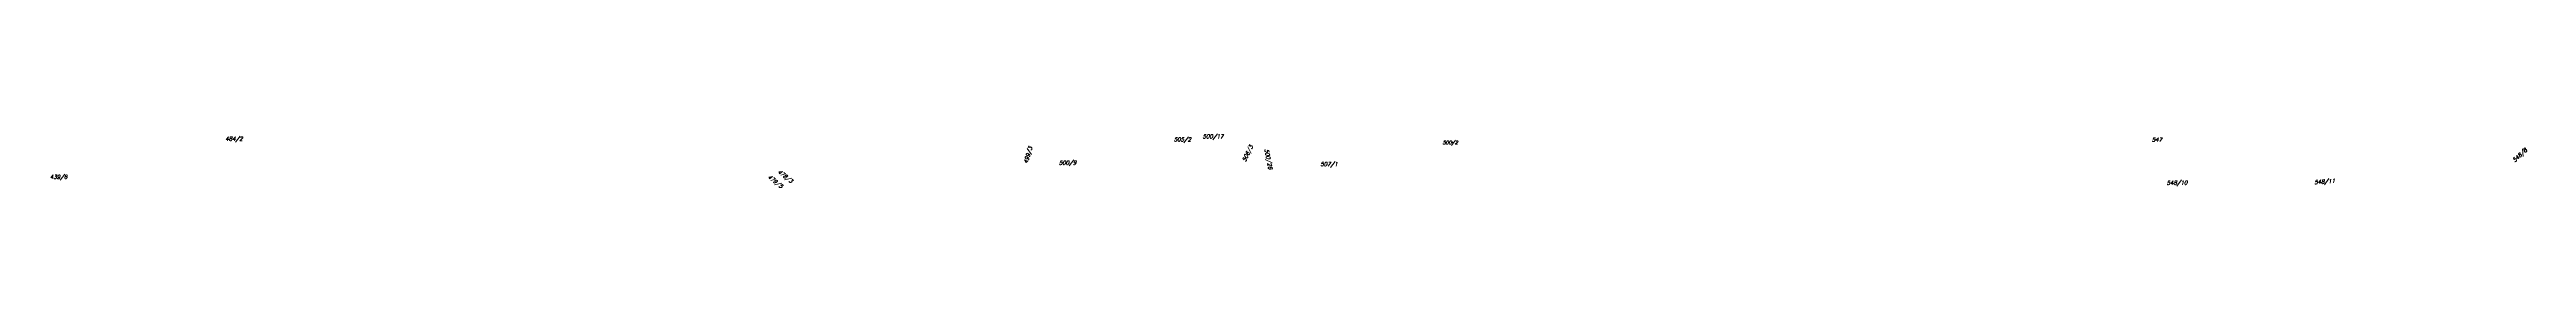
# Model space of a CAD drawing. Header units: millimetres. Extents: x -626413 to -622762, y -1174800 to -1172001.
# Drawn here: x -625623 to -624562, y -1173289 to -1173266 of the extents above; entities that cross this region are included whole.
import ezdxf
from ezdxf.enums import TextEntityAlignment as Align

# ---------------------------------------------------------------- set-up
doc = ezdxf.new("R2010")
doc.units = ezdxf.units.MM
doc.layers.add('Dobrinsko_parcelní čísla', color=7, linetype='Continuous', lineweight=0)
doc.styles.add('Style-ITALICS', font='ITALICS.shx')

msp = doc.modelspace()

# ---------------------------------------------------------------- texts
at = {"layer": 'Dobrinsko_parcelní čísla', "color": 7, "linetype": 'Continuous', "lineweight": 0, "style": 'Style-ITALICS'}
for s, height, p in [('484/2', 1.7, (-625540.7, -1173269.2)), ('505/2', 1.7, (-625134.3, -1173269.5)), ('500/17', 1.7, (-625120.5, -1173268.2)), ('547', 1.7, (-624718.3, -1173269.6)), ('500/9', 1.7, (-625183.5, -1173279.5)), ('507/1', 1.7, (-625071.5, -1173280.1)), ('500/2', 1.5, (-625020, -1173270.7)), ('439/6', 1.7, (-625615.9, -1173285.6)), ('548/10', 1.7, (-624707.4, -1173288.1))]:
    msp.add_text(s, height=height, dxfattribs=at).set_placement(p, align=Align.RIGHT)
for s, height, rotation, p in [('499/3', 1.7, 73, (-625202.3, -1173272.1)), ('506/3', 1.7, 64, (-625107.7, -1173271.7)), ('500/26', 1.7, 281, (-625101.1, -1173281.6)), ('500/2', 0.2, 308, (-625022, -1173270.4)), ('548/8', 1.7, 43, (-624561.7, -1173273.5)), ('479/5', 1.7, 321, (-625310.1, -1173289.7)), ('478/3', 1.7, 321, (-625305.8, -1173287.5)), ('548/11', 1.7, 4, (-624644.1, -1173287.3))]:
    msp.add_text(s, height=height, rotation=rotation, dxfattribs=at).set_placement(p, align=Align.RIGHT)

doc.saveas('drawing.dxf')
